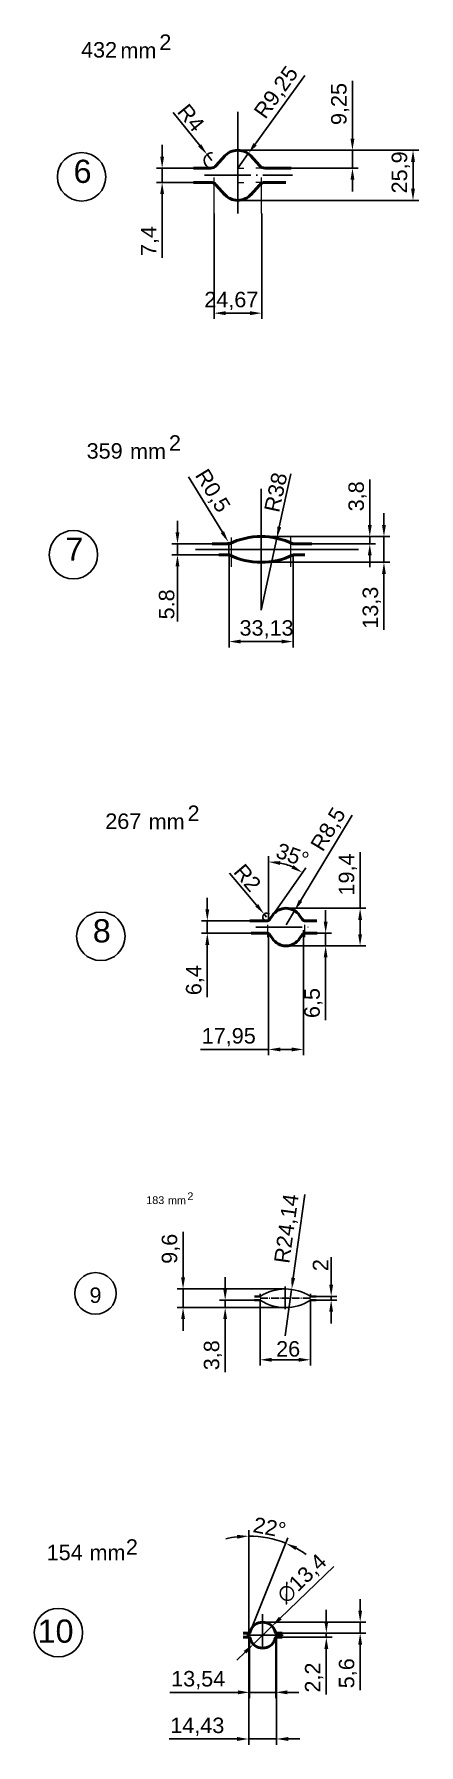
# Model space of a CAD drawing. Header units: millimetres. Extents: x 6647 to 33601, y -1887 to 8501.
# Drawn here: x 33308 to 33507, y 5499 to 6384 of the extents above; entities that cross this region are included whole.
import ezdxf

# ---------------------------------------------------------------- set-up
doc = ezdxf.new("R2010")
doc.units = ezdxf.units.MM
doc.linetypes.add('ACAD_ISO04W100', pattern=[30, 24, -3, 0, -3])
for name, color, linetype, lineweight in [('Main', 1, 'Continuous', 40), ('контурная', 7, 'Continuous', 50), ('осевые', 4, 'ACAD_ISO04W100', 25), ('размерные', 220, 'Continuous', 25), ('тонкая', 7, 'Continuous', 25), ('тонкий', 7, 'Continuous', 20)]:
    doc.layers.add(name, color=color, linetype=linetype, lineweight=lineweight)
doc.layers.add('осевая', color=4, linetype='Continuous')
doc.styles.add('s1v4', font='ARIAL.TTF', dxfattribs={"height": 4})
doc.styles.get("Standard").update_dxf_attribs({"font": 'ARIAL.TTF'})
doc.dimstyles.new('s2v4', dxfattribs={"dimtxt": 8, "dimasz": 6, "dimexe": 3, "dimexo": 0, "dimgap": 1.5, "dimtad": 1, "dimtxsty": 'Standard', "dimcen": 2.5, "dimadec": 0, "dimazin": 0, "dimtfac": 1, "dimtmove": 0, "dimatfit": 3, "dimfxl": 1, "dimarcsym": 0})
doc.dimstyles.new('s2v4$0', dxfattribs={"dimtxt": 8, "dimasz": 6, "dimexe": 3, "dimexo": 0, "dimgap": 1.5, "dimtad": 1, "dimtxsty": 'Standard', "dimcen": 2.5, "dimadec": 0, "dimazin": 0, "dimtfac": 1, "dimtmove": 0, "dimatfit": 3, "dimfxl": 1, "dimarcsym": 0})

msp = doc.modelspace()

# ---------------------------------------------------------------- texts
at = {"insert": (33339.5503, 5731.3033), "char_height": 8, "attachment_point": 5}
msp.add_mtext('9', dxfattribs=at)
at = {"layer": 'тонкая', "style": 's1v4'}
for s, height, p in [('432', 8, (33332.0906, 6371.4675)), ('2', 8, (33372.5992, 6375.4151)), ('mm', 8, (33352.4593, 6371.126)), ('2', 8, (33377.5715, 6168.1051)), ('359', 8, (33334.9768, 6164.0172)), ('mm', 8, (33357.4316, 6163.816)), ('267', 8, (33344.6193, 5972.5229)), ('2', 8, (33387.2141, 5976.6108)), ('mm', 8, (33367.0742, 5972.3217)), ('183', 4, (33365.8275, 5778.5062)), ('mm', 4, (33377.0549, 5778.4056)), ('2', 4, (33387.1249, 5780.5501)), ('154', 8, (33314.2924, 5594.3058)), ('mm', 8, (33336.4496, 5594.2052)), ('2', 8, (33355.2844, 5597.1165))]:
    msp.add_text(s, height=height, dxfattribs=at).set_placement(p)
at = {"layer": 'тонкий', "style": 's1v4'}
for s, p in [('6', (33328.2042, 6306.6247)), ('7', (33323.9809, 6111.1753)), ('8', (33338.1561, 5913.8149)), ('10', (33309.5599, 5551.6285))]:
    msp.add_text(s, height=12, dxfattribs=at).set_placement(p)

# ---------------------------------------------------------------- blocks, each defined once
blk = doc.blocks.new('*D237')
at = {"layer": 'Defpoints', "color": 0, "transparency": 16777216}
for p in [(33374.06, 6314.26), (33390.25, 6314.26), (33390.25, 6306.86)]:
    blk.add_point(p, dxfattribs=at)
at = {"layer": 'тонкий', "color": 0, "lineweight": -2, "transparency": 16777216}
for p, q in [((33374.06, 6320.26), (33374.06, 6326.26)), ((33390.25, 6314.26), (33371.06, 6314.26)), ((33374.06, 6314.26), (33374.06, 6306.86)), ((33390.25, 6306.86), (33371.06, 6306.86)), ((33374.06, 6300.86), (33374.06, 6267.85))]:
    blk.add_line(p, q, dxfattribs=at)
at = {"layer": 'тонкий', "color": 0, "transparency": 16777216}
for points in [[(33373.06, 6320.26), (33375.06, 6320.26), (33374.06, 6314.26)], [(33373.06, 6300.86), (33375.06, 6300.86), (33374.06, 6306.86)]]:
    blk.add_solid(points, dxfattribs=at)
at = {"layer": 'тонкий', "color": 0, "transparency": 16777216, "insert": (33367.77, 6276.58), "char_height": 8, "attachment_point": 5, "rotation": 90}
blk.add_mtext('7,4', dxfattribs=at)
blk = doc.blocks.new('*D129')
at = {"layer": 'Defpoints', "color": 0, "transparency": 16777216}
for p in [(33397.3, 6321.36), (33399.82, 6318.26)]:
    blk.add_point(p, dxfattribs=at)
at = {"layer": 'тонкий', "color": 0, "lineweight": -2, "transparency": 16777216}
for p, q in [((33379.73, 6343), (33393.51, 6326.02)), ((33399.82, 6318.26), (33397.3, 6321.36))]:
    blk.add_line(p, q, dxfattribs=at)
blk.add_arc((33399.82, 6318.26), 4, 86.10365, 270, dxfattribs=at)
at = {"layer": 'тонкий', "color": 0, "transparency": 16777216}
blk.add_solid([(33394.29, 6326.65), (33392.74, 6325.39), (33397.3, 6321.36)], dxfattribs=at)
at = {"layer": 'тонкий', "color": 0, "transparency": 16777216, "insert": (33389, 6340.3), "char_height": 8, "attachment_point": 5, "rotation": 309.07548}
blk.add_mtext('R4', dxfattribs=at)
blk = doc.blocks.new('*D130')
at = {"layer": 'Defpoints', "color": 0, "transparency": 16777216}
for p in [(33413.23, 6323.51), (33503.91, 6323.51), (33413.23, 6297.61)]:
    blk.add_point(p, dxfattribs=at)
at = {"layer": 'тонкий', "color": 0, "lineweight": -2, "transparency": 16777216}
for p, q in [((33413.23, 6323.51), (33506.91, 6323.51)), ((33503.91, 6303.61), (33503.91, 6317.51)), ((33413.23, 6297.61), (33506.91, 6297.61))]:
    blk.add_line(p, q, dxfattribs=at)
at = {"layer": 'тонкий', "color": 0, "transparency": 16777216}
for points in [[(33502.91, 6317.51), (33504.91, 6317.51), (33503.91, 6323.51)], [(33502.91, 6303.61), (33504.91, 6303.61), (33503.91, 6297.61)]]:
    blk.add_solid(points, dxfattribs=at)
at = {"layer": 'тонкий', "color": 0, "transparency": 16777216, "insert": (33497.6, 6312.06), "char_height": 8, "attachment_point": 5, "rotation": 90}
blk.add_mtext('25,9', dxfattribs=at)
blk = doc.blocks.new('*D238')
at = {"layer": 'Defpoints', "color": 0, "transparency": 16777216}
for p in [(33436.57, 6323.51), (33472.56, 6323.51), (33436.81, 6314.26)]:
    blk.add_point(p, dxfattribs=at)
at = {"layer": 'тонкий', "color": 0, "lineweight": -2, "transparency": 16777216}
for p, q in [((33472.56, 6329.51), (33472.56, 6359.35)), ((33436.57, 6323.51), (33475.56, 6323.51)), ((33472.56, 6314.26), (33472.56, 6323.51)), ((33436.81, 6314.26), (33475.56, 6314.26)), ((33472.56, 6308.26), (33472.56, 6302.26))]:
    blk.add_line(p, q, dxfattribs=at)
at = {"layer": 'тонкий', "color": 0, "transparency": 16777216}
for points in [[(33471.56, 6329.51), (33473.56, 6329.51), (33472.56, 6323.51)], [(33471.56, 6308.26), (33473.56, 6308.26), (33472.56, 6314.26)]]:
    blk.add_solid(points, dxfattribs=at)
at = {"layer": 'тонкий', "color": 0, "transparency": 16777216, "insert": (33466.25, 6347.43), "char_height": 8, "attachment_point": 5, "rotation": 90}
blk.add_mtext('9,25', dxfattribs=at)
blk = doc.blocks.new('*D131')
at = {"layer": 'Defpoints', "color": 0, "transparency": 16777216}
for p in [(33418.65, 6321.76), (33413.23, 6314.26)]:
    blk.add_point(p, dxfattribs=at)
at = {"layer": 'тонкий', "color": 0, "lineweight": -2, "transparency": 16777216}
for p, q in [((33447.85, 6362.24), (33422.16, 6326.62)), ((33413.23, 6314.26), (33418.65, 6321.76))]:
    blk.add_line(p, q, dxfattribs=at)
at = {"layer": 'тонкий', "color": 0, "transparency": 16777216}
blk.add_solid([(33421.34, 6327.21), (33422.97, 6326.04), (33418.65, 6321.76)], dxfattribs=at)
at = {"layer": 'тонкий', "color": 0, "transparency": 16777216, "insert": (33433.52, 6353.16), "char_height": 8, "attachment_point": 5, "rotation": 54.19102}
blk.add_mtext('R9,25', dxfattribs=at)
blk = doc.blocks.new('*D239')
at = {"layer": 'Defpoints', "color": 0, "transparency": 16777216}
for p in [(33400.9, 6290.79), (33425.57, 6290.79), (33400.9, 6239.25)]:
    blk.add_point(p, dxfattribs=at)
at = {"layer": 'тонкий', "color": 0, "lineweight": -2, "transparency": 16777216}
for p, q in [((33400.9, 6290.79), (33400.9, 6236.25)), ((33425.57, 6290.79), (33425.57, 6236.25)), ((33419.57, 6239.25), (33406.9, 6239.25))]:
    blk.add_line(p, q, dxfattribs=at)
at = {"layer": 'тонкий', "color": 0, "transparency": 16777216}
for points in [[(33406.9, 6240.25), (33406.9, 6238.25), (33400.9, 6239.25)], [(33419.57, 6240.25), (33419.57, 6238.25), (33425.57, 6239.25)]]:
    blk.add_solid(points, dxfattribs=at)
at = {"layer": 'тонкий', "color": 0, "transparency": 16777216, "insert": (33409.86, 6245.56), "char_height": 8, "attachment_point": 5}
blk.add_mtext('24,67', dxfattribs=at)
blk = doc.blocks.new('*D240')
at = {"layer": 'Defpoints', "color": 0, "transparency": 16777216}
for p in [(33408.72, 6114.24), (33441.85, 6114.24), (33408.72, 6069.42)]:
    blk.add_point(p, dxfattribs=at)
at = {"layer": 'тонкий', "color": 0, "lineweight": -2, "transparency": 16777216}
for p, q in [((33408.72, 6114.24), (33408.72, 6066.42)), ((33441.85, 6114.24), (33441.85, 6066.42)), ((33435.85, 6069.42), (33414.72, 6069.42))]:
    blk.add_line(p, q, dxfattribs=at)
at = {"layer": 'тонкий', "color": 0, "transparency": 16777216}
for points in [[(33414.72, 6070.42), (33414.72, 6068.42), (33408.72, 6069.42)], [(33435.85, 6070.42), (33435.85, 6068.42), (33441.85, 6069.42)]]:
    blk.add_solid(points, dxfattribs=at)
at = {"layer": 'тонкий', "color": 0, "transparency": 16777216, "insert": (33428.1, 6075.73), "char_height": 8, "attachment_point": 5}
blk.add_mtext('33,13', dxfattribs=at)
blk = doc.blocks.new('*D241')
at = {"layer": 'Defpoints', "color": 0, "transparency": 16777216}
for p in [(33381.99, 6119.94), (33399.93, 6119.94), (33403.38, 6114.24)]:
    blk.add_point(p, dxfattribs=at)
at = {"layer": 'тонкий', "color": 0, "lineweight": -2, "transparency": 16777216}
for p, q in [((33381.99, 6125.94), (33381.99, 6131.94)), ((33399.93, 6119.94), (33378.99, 6119.94)), ((33403.38, 6114.24), (33378.99, 6114.24)), ((33381.99, 6119.94), (33381.99, 6114.24)), ((33381.99, 6108.24), (33381.99, 6079.85))]:
    blk.add_line(p, q, dxfattribs=at)
at = {"layer": 'тонкий', "color": 0, "transparency": 16777216}
for points in [[(33380.99, 6125.94), (33382.99, 6125.94), (33381.99, 6119.94)], [(33380.99, 6108.24), (33382.99, 6108.24), (33381.99, 6114.24)]]:
    blk.add_solid(points, dxfattribs=at)
at = {"layer": 'тонкий', "color": 0, "transparency": 16777216, "insert": (33376.41, 6088.64), "char_height": 8, "attachment_point": 5, "rotation": 90}
blk.add_mtext('5.8', dxfattribs=at)
blk = doc.blocks.new('*D242')
at = {"layer": 'Defpoints', "color": 0, "transparency": 16777216}
for p in [(33408.35, 6120.87), (33408.61, 6120.44)]:
    blk.add_point(p, dxfattribs=at)
at = {"layer": 'тонкий', "color": 0, "lineweight": -2, "transparency": 16777216}
for p, q in [((33387.78, 6154.64), (33405.23, 6125.99)), ((33408.61, 6120.44), (33408.35, 6120.87))]:
    blk.add_line(p, q, dxfattribs=at)
blk.add_arc((33408.61, 6120.44), 0.5, 121.33768, 270, dxfattribs=at)
at = {"layer": 'тонкий', "color": 0, "transparency": 16777216}
blk.add_solid([(33406.08, 6126.51), (33404.37, 6125.47), (33408.35, 6120.87)], dxfattribs=at)
at = {"layer": 'тонкий', "color": 0, "transparency": 16777216, "insert": (33399.74, 6147.13), "char_height": 8, "attachment_point": 5, "rotation": 301.33768}
blk.add_mtext('R0,5', dxfattribs=at)
blk = doc.blocks.new('*D243')
at = {"layer": 'Defpoints', "color": 0, "transparency": 16777216}
for p in [(33425.29, 6123.74), (33481.53, 6123.74), (33451.52, 6119.94)]:
    blk.add_point(p, dxfattribs=at)
at = {"layer": 'тонкий', "color": 0, "lineweight": -2, "transparency": 16777216}
for p, q in [((33481.53, 6129.74), (33481.53, 6153.31)), ((33425.29, 6123.74), (33484.53, 6123.74)), ((33481.53, 6119.94), (33481.53, 6123.74)), ((33451.52, 6119.94), (33484.53, 6119.94)), ((33481.53, 6113.94), (33481.53, 6107.94))]:
    blk.add_line(p, q, dxfattribs=at)
at = {"layer": 'тонкий', "color": 0, "transparency": 16777216}
for points in [[(33480.53, 6129.74), (33482.53, 6129.74), (33481.53, 6123.74)], [(33480.53, 6113.94), (33482.53, 6113.94), (33481.53, 6119.94)]]:
    blk.add_solid(points, dxfattribs=at)
at = {"layer": 'тонкий', "color": 0, "transparency": 16777216, "insert": (33475.22, 6144.53), "char_height": 8, "attachment_point": 5, "rotation": 90}
blk.add_mtext('3,8', dxfattribs=at)
blk = doc.blocks.new('*D244')
at = {"layer": 'Defpoints', "color": 0, "transparency": 16777216}
for p in [(33460.67, 6123.74), (33425.29, 6110.44), (33488.86, 6110.44)]:
    blk.add_point(p, dxfattribs=at)
at = {"layer": 'тонкий', "color": 0, "lineweight": -2, "transparency": 16777216}
for p, q in [((33488.86, 6129.74), (33488.86, 6135.74)), ((33460.67, 6123.74), (33491.86, 6123.74)), ((33488.86, 6123.74), (33488.86, 6110.44)), ((33425.29, 6110.44), (33491.86, 6110.44)), ((33488.86, 6104.44), (33488.86, 6075.41))]:
    blk.add_line(p, q, dxfattribs=at)
at = {"layer": 'тонкий', "color": 0, "transparency": 16777216}
for points in [[(33487.86, 6129.74), (33489.86, 6129.74), (33488.86, 6123.74)], [(33487.86, 6104.44), (33489.86, 6104.44), (33488.86, 6110.44)]]:
    blk.add_solid(points, dxfattribs=at)
at = {"layer": 'тонкий', "color": 0, "transparency": 16777216, "insert": (33482.55, 6086.92), "char_height": 8, "attachment_point": 5, "rotation": 90}
blk.add_mtext('13,3', dxfattribs=at)
blk = doc.blocks.new('*D245')
at = {"layer": 'Defpoints', "color": 0, "transparency": 16777216}
for p in [(33433.41, 6122.86), (33425.29, 6085.74)]:
    blk.add_point(p, dxfattribs=at)
at = {"layer": 'тонкий', "color": 0, "lineweight": -2, "transparency": 16777216}
for p, q in [((33440.71, 6156.2), (33434.7, 6128.72)), ((33425.29, 6085.74), (33433.41, 6122.86))]:
    blk.add_line(p, q, dxfattribs=at)
at = {"layer": 'тонкий', "color": 0, "transparency": 16777216}
blk.add_solid([(33433.72, 6128.93), (33435.67, 6128.51), (33433.41, 6122.86)], dxfattribs=at)
at = {"layer": 'тонкий', "color": 0, "transparency": 16777216, "insert": (33432.89, 6146.59), "char_height": 8, "attachment_point": 5, "rotation": 77.6507}
blk.add_mtext('R38', dxfattribs=at)
blk = doc.blocks.new('*D246')
at = {"layer": 'Defpoints', "color": 0, "transparency": 16777216}
for p in [(33438.17, 5931.45), (33476.52, 5931.45), (33438.17, 5912.05)]:
    blk.add_point(p, dxfattribs=at)
at = {"layer": 'тонкий', "color": 0, "lineweight": -2, "transparency": 16777216}
for p, q in [((33476.52, 5931.45), (33476.52, 5960.44)), ((33438.17, 5931.45), (33479.52, 5931.45)), ((33476.52, 5918.05), (33476.52, 5925.45)), ((33438.17, 5912.05), (33479.52, 5912.05))]:
    blk.add_line(p, q, dxfattribs=at)
at = {"layer": 'тонкий', "color": 0, "transparency": 16777216}
for points in [[(33475.52, 5925.45), (33477.52, 5925.45), (33476.52, 5931.45)], [(33475.52, 5918.05), (33477.52, 5918.05), (33476.52, 5912.05)]]:
    blk.add_solid(points, dxfattribs=at)
at = {"layer": 'тонкий', "color": 0, "transparency": 16777216, "insert": (33470.21, 5948.94), "char_height": 8, "attachment_point": 5, "rotation": 90}
blk.add_mtext('19,4', dxfattribs=at)
blk = doc.blocks.new('*D132')
at = {"layer": 'Defpoints', "color": 0, "transparency": 16777216}
for p in [(33429.19, 5918.55), (33447.14, 5918.55), (33429.19, 5858.47)]:
    blk.add_point(p, dxfattribs=at)
at = {"layer": 'тонкий', "color": 0, "lineweight": -2, "transparency": 16777216}
for p, q in [((33429.19, 5918.55), (33429.19, 5855.47)), ((33447.14, 5918.55), (33447.14, 5855.47)), ((33429.19, 5858.47), (33393.89, 5858.47)), ((33441.14, 5858.47), (33435.19, 5858.47))]:
    blk.add_line(p, q, dxfattribs=at)
at = {"layer": 'тонкий', "color": 0, "transparency": 16777216}
for points in [[(33435.19, 5859.47), (33435.19, 5857.47), (33429.19, 5858.47)], [(33441.14, 5859.47), (33441.14, 5857.47), (33447.14, 5858.47)]]:
    blk.add_solid(points, dxfattribs=at)
at = {"layer": 'тонкий', "color": 0, "transparency": 16777216, "insert": (33408.54, 5864.78), "char_height": 8, "attachment_point": 5}
blk.add_mtext('17,95', dxfattribs=at)
blk = doc.blocks.new('*D247')
at = {"layer": 'Defpoints', "color": 0, "transparency": 16777216}
for p in [(33435.37, 5954.85), (33431.13, 5927.72), (33429.19, 5919.07), (33429.79, 5925.8), (33429.19, 5918.55)]:
    blk.add_point(p, dxfattribs=at)
at = {"layer": 'тонкий', "color": 0, "lineweight": -2, "transparency": 16777216}
for p, q in [((33429.19, 5924.95), (33429.19, 5958.48)), ((33431.13, 5927.72), (33448.43, 5952.41))]:
    blk.add_line(p, q, dxfattribs=at)
blk.add_arc((33429.19, 5924.95), 30.53, 66.27794, 78.72206, dxfattribs=at)
at = {"layer": 'тонкий', "color": 0, "transparency": 16777216}
for points in [[(33435.07, 5953.89), (33435.26, 5955.88), (33429.19, 5955.48)], [(33441.97, 5953.77), (33440.99, 5952.03), (33446.7, 5949.96)]]:
    blk.add_solid(points, dxfattribs=at)
at = {"layer": 'тонкий', "color": 0, "transparency": 16777216, "insert": (33441.53, 5958.89), "char_height": 8, "attachment_point": 5, "rotation": 340.03372}
blk.add_mtext('35°', dxfattribs=at)
blk = doc.blocks.new('*D248')
at = {"layer": 'Defpoints', "color": 0, "transparency": 16777216}
for p in [(33426.86, 5928.47), (33428.15, 5926.95)]:
    blk.add_point(p, dxfattribs=at)
at = {"layer": 'тонкий', "color": 0, "lineweight": -2, "transparency": 16777216}
for p, q in [((33408.88, 5949.7), (33422.98, 5933.05)), ((33428.15, 5926.95), (33426.86, 5928.47))]:
    blk.add_line(p, q, dxfattribs=at)
blk.add_arc((33428.15, 5926.95), 2, 44.31699, 270, dxfattribs=at)
at = {"layer": 'тонкий', "color": 0, "transparency": 16777216}
blk.add_solid([(33423.74, 5933.7), (33422.22, 5932.41), (33426.86, 5928.47)], dxfattribs=at)
at = {"layer": 'тонкий', "color": 0, "transparency": 16777216, "insert": (33418.2, 5947.23), "char_height": 8, "attachment_point": 5, "rotation": 310.26066}
blk.add_mtext('R2', dxfattribs=at)
blk = doc.blocks.new('*D249')
at = {"layer": 'Defpoints', "color": 0, "transparency": 16777216}
for p in [(33442.57, 5930.22), (33438.17, 5922.95)]:
    blk.add_point(p, dxfattribs=at)
at = {"layer": 'тонкий', "color": 0, "lineweight": -2, "transparency": 16777216}
for p, q in [((33472.45, 5979.6), (33445.67, 5935.35)), ((33438.17, 5922.95), (33442.57, 5930.22))]:
    blk.add_line(p, q, dxfattribs=at)
at = {"layer": 'тонкий', "color": 0, "transparency": 16777216}
blk.add_solid([(33444.82, 5935.87), (33446.53, 5934.83), (33442.57, 5930.22)], dxfattribs=at)
at = {"layer": 'тонкий', "color": 0, "transparency": 16777216, "insert": (33460.51, 5972.05), "char_height": 8, "attachment_point": 5, "rotation": 58.82083}
blk.add_mtext('R8,5', dxfattribs=at)
blk = doc.blocks.new('*D250')
at = {"layer": 'Defpoints', "color": 0, "transparency": 16777216}
for p in [(33449.03, 5918.55), (33458.69, 5912.05), (33458.99, 5912.05)]:
    blk.add_point(p, dxfattribs=at)
at = {"layer": 'тонкий', "color": 0, "lineweight": -2, "transparency": 16777216}
for p, q in [((33458.69, 5924.55), (33458.69, 5930.55)), ((33449.03, 5918.55), (33461.69, 5918.55)), ((33458.99, 5912.05), (33455.69, 5912.05)), ((33458.69, 5918.55), (33458.69, 5912.05)), ((33458.69, 5906.05), (33458.69, 5873.63))]:
    blk.add_line(p, q, dxfattribs=at)
at = {"layer": 'тонкий', "color": 0, "transparency": 16777216}
for points in [[(33457.69, 5924.55), (33459.69, 5924.55), (33458.69, 5918.55)], [(33457.69, 5906.05), (33459.69, 5906.05), (33458.69, 5912.05)]]:
    blk.add_solid(points, dxfattribs=at)
at = {"layer": 'тонкий', "color": 0, "transparency": 16777216, "insert": (33452.38, 5882.47), "char_height": 8, "attachment_point": 5, "rotation": 90}
blk.add_mtext('6,5', dxfattribs=at)
blk = doc.blocks.new('*D251')
at = {"layer": 'Defpoints', "color": 0, "transparency": 16777216}
for p in [(33425.88, 5924.95), (33397.43, 5918.55), (33425.88, 5918.55)]:
    blk.add_point(p, dxfattribs=at)
at = {"layer": 'тонкий', "color": 0, "lineweight": -2, "transparency": 16777216}
for p, q in [((33397.43, 5930.95), (33397.43, 5936.95)), ((33425.88, 5924.95), (33394.43, 5924.95)), ((33397.43, 5924.95), (33397.43, 5918.55)), ((33425.88, 5918.55), (33394.43, 5918.55)), ((33397.43, 5912.55), (33397.43, 5885.5))]:
    blk.add_line(p, q, dxfattribs=at)
at = {"layer": 'тонкий', "color": 0, "transparency": 16777216}
for points in [[(33396.43, 5930.95), (33398.43, 5930.95), (33397.43, 5924.95)], [(33396.43, 5912.55), (33398.43, 5912.55), (33397.43, 5918.55)]]:
    blk.add_solid(points, dxfattribs=at)
at = {"layer": 'тонкий', "color": 0, "transparency": 16777216, "insert": (33391.12, 5894.29), "char_height": 8, "attachment_point": 5, "rotation": 90}
blk.add_mtext('6,4', dxfattribs=at)
blk = doc.blocks.new('*D133')
at = {"layer": 'Defpoints', "color": 0, "transparency": 16777216}
for p in [(33424.78, 5727.17), (33450.78, 5727.17), (33450.78, 5697.96)]:
    blk.add_point(p, dxfattribs=at)
at = {"layer": 'тонкий', "color": 0, "lineweight": -2, "transparency": 16777216}
for p, q in [((33424.78, 5727.17), (33424.78, 5694.96)), ((33450.78, 5727.17), (33450.78, 5694.96)), ((33430.78, 5697.96), (33444.78, 5697.96))]:
    blk.add_line(p, q, dxfattribs=at)
at = {"layer": 'тонкий', "color": 0, "transparency": 16777216}
for points in [[(33430.78, 5698.96), (33430.78, 5696.96), (33424.78, 5697.96)], [(33444.78, 5698.96), (33444.78, 5696.96), (33450.78, 5697.96)]]:
    blk.add_solid(points, dxfattribs=at)
at = {"layer": 'тонкий', "color": 0, "transparency": 16777216, "insert": (33439.28, 5703.55), "char_height": 8, "attachment_point": 5}
blk.add_mtext('26', dxfattribs=at)
blk = doc.blocks.new('*D252')
at = {"layer": 'Defpoints', "color": 0, "transparency": 16777216}
for p in [(33406.68, 5724.97), (33421.79, 5728.77), (33437.78, 5724.97)]:
    blk.add_point(p, dxfattribs=at)
at = {"layer": 'тонкий', "color": 0, "lineweight": -2, "transparency": 16777216}
for p, q in [((33406.68, 5734.77), (33406.68, 5740.77)), ((33421.79, 5728.77), (33403.68, 5728.77)), ((33437.78, 5724.97), (33403.68, 5724.97)), ((33406.68, 5728.77), (33406.68, 5724.97)), ((33406.68, 5718.97), (33406.68, 5691.53))]:
    blk.add_line(p, q, dxfattribs=at)
at = {"layer": 'тонкий', "color": 0, "transparency": 16777216}
for points in [[(33405.68, 5734.77), (33407.68, 5734.77), (33406.68, 5728.77)], [(33405.68, 5718.97), (33407.68, 5718.97), (33406.68, 5724.97)]]:
    blk.add_solid(points, dxfattribs=at)
at = {"layer": 'тонкий', "color": 0, "transparency": 16777216, "insert": (33400.37, 5700.31), "char_height": 8, "attachment_point": 5, "rotation": 90}
blk.add_mtext('3,8', dxfattribs=at)
blk = doc.blocks.new('*D253')
at = {"layer": 'Defpoints', "color": 0, "transparency": 16777216}
for p in [(33441.09, 5734.34), (33437.78, 5710.43)]:
    blk.add_point(p, dxfattribs=at)
at = {"layer": 'размерные', "color": 0, "lineweight": -2, "transparency": 16777216}
for p, q in [((33447.89, 5783.49), (33441.91, 5740.28)), ((33437.78, 5710.43), (33441.09, 5734.34))]:
    blk.add_line(p, q, dxfattribs=at)
at = {"layer": 'размерные', "color": 0, "transparency": 16777216}
blk.add_solid([(33440.92, 5740.42), (33442.9, 5740.15), (33441.09, 5734.34)], dxfattribs=at)
at = {"layer": 'размерные', "color": 0, "transparency": 16777216, "insert": (33439.07, 5765.72), "char_height": 8, "attachment_point": 5, "rotation": 82.119}
blk.add_mtext('R24,14', dxfattribs=at)
blk = doc.blocks.new('*D254')
at = {"layer": 'Defpoints', "color": 0, "transparency": 16777216}
for p in [(33453.77, 5730.77), (33453.77, 5728.77), (33461.53, 5730.77)]:
    blk.add_point(p, dxfattribs=at)
at = {"layer": 'размерные', "color": 0, "lineweight": -2, "transparency": 16777216}
for p, q in [((33461.53, 5736.77), (33461.53, 5751.07)), ((33453.77, 5730.77), (33464.53, 5730.77)), ((33453.77, 5728.77), (33464.53, 5728.77)), ((33461.53, 5728.77), (33461.53, 5730.77)), ((33461.53, 5722.77), (33461.53, 5716.77))]:
    blk.add_line(p, q, dxfattribs=at)
at = {"layer": 'размерные', "color": 0, "transparency": 16777216}
for points in [[(33460.53, 5736.77), (33462.53, 5736.77), (33461.53, 5730.77)], [(33460.53, 5722.77), (33462.53, 5722.77), (33461.53, 5728.77)]]:
    blk.add_solid(points, dxfattribs=at)
at = {"layer": 'размерные', "color": 0, "transparency": 16777216, "insert": (33456.01, 5746.92), "char_height": 8, "attachment_point": 5, "rotation": 90}
blk.add_mtext('2', dxfattribs=at)
blk = doc.blocks.new('*D255')
at = {"layer": 'Defpoints', "color": 0, "transparency": 16777216}
for p in [(33384.89, 5734.57), (33437.78, 5734.57), (33437.78, 5724.97)]:
    blk.add_point(p, dxfattribs=at)
at = {"layer": 'размерные', "color": 0, "lineweight": -2, "transparency": 16777216}
for p, q in [((33384.89, 5740.57), (33384.89, 5764.13)), ((33437.78, 5734.57), (33381.89, 5734.57)), ((33384.89, 5724.97), (33384.89, 5734.57)), ((33437.78, 5724.97), (33381.89, 5724.97)), ((33384.89, 5718.97), (33384.89, 5712.97))]:
    blk.add_line(p, q, dxfattribs=at)
at = {"layer": 'размерные', "color": 0, "transparency": 16777216}
for points in [[(33383.89, 5740.57), (33385.89, 5740.57), (33384.89, 5734.57)], [(33383.89, 5718.97), (33385.89, 5718.97), (33384.89, 5724.97)]]:
    blk.add_solid(points, dxfattribs=at)
at = {"layer": 'размерные', "color": 0, "transparency": 16777216, "insert": (33378.58, 5755.35), "char_height": 8, "attachment_point": 5, "rotation": 90}
blk.add_mtext('9,6', dxfattribs=at)
blk = doc.blocks.new('*D134')
at = {"layer": 'Defpoints', "color": 0, "transparency": 16777216}
for p in [(33426.08, 5562.22), (33436.22, 5556.62), (33476.56, 5556.62)]:
    blk.add_point(p, dxfattribs=at)
at = {"layer": 'тонкий', "color": 0, "lineweight": -2, "transparency": 16777216}
for p, q in [((33476.56, 5568.22), (33476.56, 5574.22)), ((33426.08, 5562.22), (33479.56, 5562.22)), ((33436.22, 5556.62), (33479.56, 5556.62)), ((33476.56, 5562.22), (33476.56, 5556.62)), ((33476.56, 5550.62), (33476.56, 5527.06))]:
    blk.add_line(p, q, dxfattribs=at)
at = {"layer": 'тонкий', "color": 0, "transparency": 16777216}
for points in [[(33475.56, 5568.22), (33477.56, 5568.22), (33476.56, 5562.22)], [(33475.56, 5550.62), (33477.56, 5550.62), (33476.56, 5556.62)]]:
    blk.add_solid(points, dxfattribs=at)
at = {"layer": 'тонкий', "color": 0, "transparency": 16777216, "insert": (33470.25, 5535.84), "char_height": 8, "attachment_point": 5, "rotation": 90}
blk.add_mtext('5,6', dxfattribs=at)
blk = doc.blocks.new('*D256')
at = {"layer": 'Defpoints', "color": 0, "transparency": 16777216}
for p in [(33436.22, 5556.62), (33436.22, 5554.42), (33459.04, 5554.42)]:
    blk.add_point(p, dxfattribs=at)
at = {"layer": 'тонкий', "color": 0, "lineweight": -2, "transparency": 16777216}
for p, q in [((33459.04, 5562.62), (33459.04, 5568.62)), ((33436.22, 5556.62), (33462.04, 5556.62)), ((33459.04, 5556.62), (33459.04, 5554.42)), ((33436.22, 5554.42), (33462.04, 5554.42)), ((33459.04, 5548.42), (33459.04, 5524.8))]:
    blk.add_line(p, q, dxfattribs=at)
at = {"layer": 'тонкий', "color": 0, "transparency": 16777216}
for points in [[(33458.04, 5562.62), (33460.04, 5562.62), (33459.04, 5556.62)], [(33458.04, 5548.42), (33460.04, 5548.42), (33459.04, 5554.42)]]:
    blk.add_solid(points, dxfattribs=at)
at = {"layer": 'тонкий', "color": 0, "transparency": 16777216, "insert": (33452.73, 5533.61), "char_height": 8, "attachment_point": 5, "rotation": 90}
blk.add_mtext('2,2', dxfattribs=at)
blk = doc.blocks.new('*D193')
at = {"layer": 'Defpoints', "color": 0, "transparency": 16777216}
for p in [(33419.31, 5554.42), (33432.85, 5554.42), (33419.31, 5525.96)]:
    blk.add_point(p, dxfattribs=at)
at = {"layer": 'тонкий', "color": 0, "lineweight": -2, "transparency": 16777216}
for p, q in [((33419.31, 5554.42), (33419.31, 5522.96)), ((33432.85, 5554.42), (33432.85, 5522.96)), ((33413.31, 5525.96), (33378.1, 5525.96)), ((33432.85, 5525.96), (33419.31, 5525.96)), ((33438.85, 5525.96), (33444.85, 5525.96))]:
    blk.add_line(p, q, dxfattribs=at)
at = {"layer": 'тонкий', "color": 0, "transparency": 16777216}
for points in [[(33413.31, 5526.96), (33413.31, 5524.96), (33419.31, 5525.96)], [(33438.85, 5526.96), (33438.85, 5524.96), (33432.85, 5525.96)]]:
    blk.add_solid(points, dxfattribs=at)
at = {"layer": 'тонкий', "color": 0, "transparency": 16777216, "insert": (33392.71, 5532.26), "char_height": 8, "attachment_point": 5}
blk.add_mtext('13,54', dxfattribs=at)
blk = doc.blocks.new('*D194')
at = {"layer": 'Defpoints', "color": 0, "transparency": 16777216}
for p in [(33418.87, 5555.52), (33433.3, 5555.52), (33418.87, 5501.84)]:
    blk.add_point(p, dxfattribs=at)
at = {"layer": 'тонкий', "color": 0, "lineweight": -2, "transparency": 16777216}
for p, q in [((33418.87, 5555.52), (33418.87, 5498.84)), ((33433.3, 5555.52), (33433.3, 5498.84)), ((33412.87, 5501.84), (33377.62, 5501.84)), ((33433.3, 5501.84), (33418.87, 5501.84)), ((33439.3, 5501.84), (33445.3, 5501.84))]:
    blk.add_line(p, q, dxfattribs=at)
at = {"layer": 'тонкий', "color": 0, "transparency": 16777216}
for points in [[(33412.87, 5502.84), (33412.87, 5500.84), (33418.87, 5501.84)], [(33439.3, 5502.84), (33439.3, 5500.84), (33433.3, 5501.84)]]:
    blk.add_solid(points, dxfattribs=at)
at = {"layer": 'тонкий', "color": 0, "transparency": 16777216, "insert": (33392.25, 5508.14), "char_height": 8, "attachment_point": 5}
blk.add_mtext('14,43', dxfattribs=at)
blk = doc.blocks.new('*D195')
at = {"layer": 'Defpoints', "color": 0, "transparency": 16777216}
for p in [(33430.9, 5560.18), (33421.27, 5550.86)]:
    blk.add_point(p, dxfattribs=at)
at = {"layer": 'тонкий', "color": 0, "lineweight": -2, "transparency": 16777216}
for p, q in [((33462.85, 5591.08), (33435.21, 5564.35)), ((33421.27, 5550.86), (33430.9, 5560.18)), ((33416.95, 5546.69), (33412.64, 5542.52))]:
    blk.add_line(p, q, dxfattribs=at)
at = {"layer": 'тонкий', "color": 0, "transparency": 16777216}
for points in [[(33434.52, 5565.07), (33435.91, 5563.63), (33430.9, 5560.18)], [(33416.26, 5547.41), (33417.65, 5545.97), (33421.27, 5550.86)]]:
    blk.add_solid(points, dxfattribs=at)
at = {"layer": 'тонкий', "color": 0, "transparency": 16777216, "insert": (33446.71, 5584.43), "char_height": 8, "attachment_point": 5, "rotation": 44.04564}
blk.add_mtext('∅13,4', dxfattribs=at)
blk = doc.blocks.new('*D196')
at = {"layer": 'Defpoints', "color": 0, "transparency": 16777216}
for p in [(33431.84, 5605.1), (33418.87, 5559.3), (33419.24, 5556.45), (33418.87, 5555.52), (33418.87, 5555.52)]:
    blk.add_point(p, dxfattribs=at)
at = {"layer": 'тонкий', "color": 0, "lineweight": -2, "transparency": 16777216}
for p, q in [((33418.87, 5559.3), (33418.87, 5609.77)), ((33419.24, 5556.45), (33439.19, 5605.82))]:
    blk.add_line(p, q, dxfattribs=at)
for start, end in [(96.71096, 103.42193), (68, 90), (54.57807, 61.28904)]:
    blk.add_arc((33418.87, 5555.52), 51.26, start, end, dxfattribs=at)
at = {"layer": 'тонкий', "color": 0, "transparency": 16777216}
for points in [[(33412.82, 5607.42), (33412.94, 5605.42), (33418.87, 5606.77)], [(33443.06, 5599.57), (33443.92, 5601.37), (33438.07, 5603.04)]]:
    blk.add_solid(points, dxfattribs=at)
at = {"layer": 'тонкий', "color": 0, "transparency": 16777216, "insert": (33429.7, 5611.25), "char_height": 8, "attachment_point": 5, "rotation": 349}
blk.add_mtext('22°', dxfattribs=at)

# ---------------------------------------------------------------- dimensions: what is measured, and where the dimension line sits
at = {"layer": 'размерные'}
dim = msp.add_radius_dim(center=(33437.779, 5710.4289), mpoint=(33441.0889, 5734.3403), dimstyle='s2v4', dxfattribs=at)
dim.commit()
dim.dimension.update_dxf_attribs({"geometry": '*D253', "text_midpoint": (33439.0654, 5765.7239)})
for base, p1, p2, picture, middle in [((33384.8878, 5734.5683), (33437.779, 5724.9673), (33437.7815, 5734.5683), '*D255', (33378.5802, 5755.348)), ((33461.5265, 5730.7673), (33453.7738, 5728.7683), (33453.7738, 5730.7673), '*D254', (33456.0102, 5746.9167))]:
    dim = msp.add_linear_dim(base=base, p1=p1, p2=p2, angle=90, dimstyle='s2v4$0', dxfattribs=at)
    dim.commit()
    dim.dimension.update_dxf_attribs({"geometry": picture, "text_midpoint": middle})
at = {"layer": 'тонкий'}
for center, mpoint, picture, middle in [((33413.2332, 6314.2568), (33418.6452, 6321.7582), '*D131', (33438.64, 6349.4725)), ((33408.6069, 6120.4386), (33408.3468, 6120.8656), '*D242', (33394.3545, 6143.8449)), ((33438.168, 5922.9471), (33442.5685, 5930.2193), '*D249', (33465.9057, 5968.7852))]:
    dim = msp.add_radius_dim(center=center, mpoint=mpoint, dimstyle='s2v4', dxfattribs=at)
    dim.commit()
    dim.dimension.update_dxf_attribs({"geometry": picture, "text_midpoint": middle, "dimtype": 164})
for base, p1, p2, picture, middle in [((33472.5564, 6323.5068), (33436.8075, 6314.2568), (33436.5739, 6323.5068), '*D238', (33472.5564, 6347.4269)), ((33374.0604, 6314.2568), (33390.2544, 6306.8568), (33390.2544, 6314.2568), '*D237', (33374.0604, 6276.5787)), ((33503.9106, 6323.5068), (33413.2332, 6297.6068), (33413.2332, 6323.5068), '*D130', (33503.9106, 6312.0576)), ((33481.5282, 6123.7386), (33451.5194, 6119.9386), (33425.285, 6123.7386), '*D243', (33481.5282, 6144.5264)), ((33488.8562, 6110.4386), (33460.6679, 6123.7386), (33425.285, 6110.4386), '*D244', (33488.8562, 6086.9249)), ((33476.5197, 5931.4471), (33438.168, 5912.0471), (33438.168, 5931.4471), '*D246', (33476.5197, 5948.9443)), ((33397.4277, 5918.5471), (33425.8802, 5924.9471), (33425.8802, 5918.5471), '*D251', (33397.4277, 5894.2896)), ((33458.6868, 5912.0471), (33449.0336, 5918.5471), (33458.9928, 5912.0471), '*D250', (33458.6868, 5882.4674)), ((33406.6759, 5724.9673), (33421.7892, 5728.7683), (33437.779, 5724.9673), '*D252', (33406.6759, 5700.3149)), ((33476.5559, 5556.6174), (33426.083, 5562.2174), (33436.2243, 5556.6174), '*D134', (33476.5559, 5535.8377))]:
    dim = msp.add_linear_dim(base=base, p1=p1, p2=p2, angle=90, dimstyle='s2v4', dxfattribs=at)
    dim.commit()
    dim.dimension.update_dxf_attribs({"geometry": picture, "text_midpoint": middle, "dimtype": 160})
for center, mpoint, picture, middle in [((33399.8168, 6318.2568), (33397.2954, 6321.362), '*D129', (33389, 6340.3039)), ((33425.285, 6085.7386), (33433.4121, 6122.8593), '*D245', (33432.8873, 6146.5867)), ((33428.1518, 5926.9471), (33426.8593, 5928.4733), '*D248', (33418.2022, 5947.2314))]:
    dim = msp.add_radius_dim(center=center, mpoint=mpoint, dimstyle='s2v4', dxfattribs=at)
    dim.commit()
    dim.dimension.update_dxf_attribs({"geometry": picture, "text_midpoint": middle})
for base, p1, p2, picture, middle in [((33400.8982, 6239.2507), (33425.5682, 6290.7862), (33400.8982, 6290.7862), '*D239', (33409.8565, 6239.2507)), ((33408.7212, 6069.4235), (33441.8488, 6114.2386), (33408.7212, 6114.2386), '*D240', (33428.0957, 6069.4235)), ((33429.193, 5858.4694), (33447.143, 5918.5471), (33429.193, 5918.5471), '*D132', (33408.5415, 5858.4694)), ((33450.7813, 5697.9623), (33424.7767, 5727.1678), (33450.7813, 5727.1678), '*D133', (33439.2779, 5697.9623))]:
    dim = msp.add_linear_dim(base=base, p1=p1, p2=p2, dimstyle='s2v4', dxfattribs=at)
    dim.commit()
    dim.dimension.update_dxf_attribs({"geometry": picture, "text_midpoint": middle, "dimtype": 160})
dim = msp.add_linear_dim(base=(33381.991, 6119.9386), p1=(33403.3797, 6114.2386), p2=(33399.9278, 6119.9386), angle=90, text='5.8', dimstyle='s2v4', dxfattribs=at)
dim.commit()
dim.dimension.update_dxf_attribs({"geometry": '*D241', "text_midpoint": (33381.991, 6088.6435), "dimtype": 160})
dim = msp.add_angular_dim_2l(base=(33435.3669, 5954.8476), line1=((33429.7901, 5925.7999), (33431.1328, 5927.7174)), line2=((33429.193, 5918.5471), (33429.193, 5919.0733)), dimstyle='s2v4', dxfattribs=at)
dim.commit()
dim.dimension.update_dxf_attribs({"geometry": '*D247', "text_midpoint": (33439.6184, 5953.6433), "dimtype": 162})
dim = msp.add_angular_dim_2l(base=(33431.8448, 5605.1024), line1=((33418.8672, 5555.5174), (33418.8672, 5559.2989)), line2=((33418.8672, 5555.5174), (33419.2434, 5556.4484)), dimstyle='s2v4', dxfattribs=at)
dim.commit()
dim.dimension.update_dxf_attribs({"geometry": '*D196', "text_midpoint": (33429.6998, 5611.2458)})
dim = msp.add_diameter_dim_2p(p1=(33421.2671, 5550.8594), p2=(33430.8989, 5560.1755), dimstyle='s2v4', dxfattribs=at)
dim.commit()
dim.dimension.update_dxf_attribs({"geometry": '*D195', "text_midpoint": (33446.7108, 5584.4269)})
dim = msp.add_linear_dim(base=(33459.0364, 5554.4174), p1=(33436.2243, 5556.6174), p2=(33436.2243, 5554.4174), angle=90, dimstyle='s2v4', dxfattribs=at)
dim.commit()
dim.dimension.update_dxf_attribs({"geometry": '*D256', "text_midpoint": (33452.7287, 5533.6077)})
for base, p1, p2, picture, middle in [((33418.8672, 5501.8373), (33433.2987, 5555.5174), (33418.8672, 5555.5174), '*D194', (33392.2458, 5508.145)), ((33419.3117, 5525.957), (33432.8543, 5554.4174), (33419.3117, 5554.4174), '*D193', (33392.7066, 5532.2647))]:
    dim = msp.add_linear_dim(base=base, p1=p1, p2=p2, dimstyle='s2v4', dxfattribs=at)
    dim.commit()
    dim.dimension.update_dxf_attribs({"geometry": picture, "text_midpoint": middle})

# ---------------------------------------------------------------- linework, layer by layer
at = {"color": 3, "linetype": 'ByBlock'}
for p, q in [((33437.769, 5735.8062), (33437.769, 5731.8531)), ((33437.769, 5735.6062), (33437.769, 5731.6531)), ((33437.7815, 5735.3557), (33437.7815, 5731.4026)), ((33428.6983, 5729.7678), (33424.7452, 5729.7678)), ((33429.3825, 5729.7678), (33429.7552, 5729.7678)), ((33434.4083, 5729.7678), (33430.4552, 5729.7678)), ((33435.2868, 5729.7678), (33434.914, 5729.7678)), ((33435.7925, 5729.7678), (33439.7456, 5729.7678)), ((33437.769, 5727.7912), (33437.769, 5731.7444)), ((33437.769, 5731.5101), (33437.769, 5731.1374)), ((33437.769, 5731.3101), (33437.769, 5730.9374)), ((33437.7815, 5724.1799), (33437.7815, 5728.1331)), ((33440.2513, 5729.7678), (33440.624, 5729.7678)), ((33445.0829, 5729.7678), (33441.1297, 5729.7678)), ((33446.1556, 5729.7678), (33445.7828, 5729.7678)), ((33446.8398, 5729.7678), (33450.7929, 5729.7678))]:
    msp.add_line(p, q, dxfattribs=at)
msp.add_circle((33339.5523, 5732.2802), 10.7536)
at = {"layer": 'Main'}
for p, q in [((33425.0882, 5730.7673), (33421.7892, 5730.7673)), ((33425.0882, 5728.7683), (33421.7892, 5728.7683)), ((33450.4748, 5730.7673), (33453.7738, 5730.7673)), ((33450.4748, 5728.7683), (33453.7738, 5728.7683))]:
    msp.add_line(p, q, dxfattribs=at)
at = {"layer": 'контурная'}
for p, q in [((33406.5204, 6320.6208), (33402.0908, 6315.6081)), ((33419.9459, 6320.6208), (33424.3755, 6315.6081)), ((33390.2544, 6314.2568), (33399.0934, 6314.2568)), ((33427.3729, 6314.2568), (33440.9064, 6314.2568)), ((33390.2544, 6306.8568), (33399.1268, 6306.8568)), ((33406.5204, 6300.4927), (33402.0908, 6305.5055)), ((33419.9459, 6300.4927), (33424.3755, 6305.5055)), ((33427.3395, 6306.8568), (33438.1182, 6306.8568)), ((33399.9278, 6119.9386), (33408.6069, 6119.9386)), ((33403.3797, 6114.2386), (33408.7212, 6114.2386)), ((33441.8488, 6114.2386), (33447.9862, 6114.2386)), ((33441.9631, 6119.9386), (33451.5194, 6119.9386)), ((33429.7901, 5925.7999), (33431.1328, 5927.7174)), ((33446.5458, 5925.7999), (33445.2031, 5927.7174)), ((33419.4774, 5924.9471), (33428.1518, 5924.9471)), ((33448.1841, 5924.9471), (33454.0464, 5924.9471)), ((33420.1212, 5918.5471), (33428.1518, 5918.5471)), ((33431.1328, 5915.7767), (33429.7901, 5917.6942)), ((33445.2031, 5915.7767), (33446.5458, 5917.6942)), ((33448.1841, 5918.5471), (33454.2703, 5918.5471)), ((33419.2048, 5556.6174), (33415.9417, 5556.6174)), ((33419.3117, 5556.6174), (33415.9417, 5556.6174)), ((33419.3117, 5556.6174), (33419.7449, 5557.6898)), ((33432.8543, 5556.6174), (33432.421, 5557.6898)), ((33432.8543, 5556.6174), (33436.2243, 5556.6174)), ((33432.9611, 5556.6174), (33436.2243, 5556.6174)), ((33432.9611, 5556.6174), (33436.2243, 5556.6174)), ((33419.2048, 5554.4174), (33415.9417, 5554.4174)), ((33419.3117, 5554.4174), (33415.9417, 5554.4174)), ((33419.3117, 5554.4174), (33419.7449, 5553.345)), ((33432.8543, 5554.4174), (33432.421, 5553.345)), ((33432.8543, 5554.4174), (33436.2243, 5554.4174)), ((33432.9611, 5554.4174), (33436.2243, 5554.4174)), ((33432.9611, 5554.4174), (33436.2243, 5554.4174))]:
    msp.add_line(p, q, dxfattribs=at)
for centre, radius, start, end in [((33413.2332, 6314.2568), 9.25, 39.4590775, 140.5409225), ((33399.0934, 6318.2568), 4, 270, 318.5340367), ((33427.3729, 6318.2568), 4, 221.4659633, 270), ((33399.0934, 6302.8568), 4, 41.4659633, 90), ((33413.2332, 6306.8568), 9.25, 219.4590775, 320.5409225), ((33427.3729, 6302.8568), 4, 90, 138.5340367), ((33425.285, 6085.7386), 38, 64.3293043, 115.6706957), ((33408.6069, 6120.4386), 0.5, 270, 295.6706957), ((33425.285, 6148.4386), 38, 244.1580672, 295.8419328), ((33441.9631, 6120.4386), 0.5, 244.3293043, 270), ((33441.9631, 6120.4386), 0.5, 244.3293043, 270), ((33438.168, 5922.9471), 8.5, 34.1399803, 145.8600197), ((33428.1518, 5926.9471), 2, 270, 325), ((33448.1841, 5926.9471), 2, 215, 270), ((33428.1518, 5916.5471), 2, 35, 90), ((33438.168, 5920.5471), 8.5, 214.1399803, 325.8600197), ((33448.1841, 5916.5471), 2, 90, 145), ((33426.083, 5555.5174), 6.7, 90, 161.0805636), ((33426.083, 5555.5174), 6.7, 18.9194364, 90), ((33426.083, 5555.5174), 6.7, 198.9194364, 270), ((33426.083, 5555.5174), 6.7, 270, 341.0805636)]:
    msp.add_arc(centre, radius, start, end, dxfattribs=at)
at = {"layer": 'осевая'}
for p, q in [((33413.2332, 6343.3582), (33413.2332, 6290.7862)), ((33425.285, 6148.4386), (33425.285, 6085.7386)), ((33391.2487, 6117.0886), (33475.7629, 6117.0886)), ((33426.083, 5548.8174), (33426.083, 5566.4634)), ((33417.9594, 5555.5174), (33436.7036, 5555.5174))]:
    msp.add_line(p, q, dxfattribs=at)
at = {"layer": 'осевые'}
for p, q in [((33396.0285, 6310.5568), (33441.5776, 6310.5568)), ((33422.5095, 5921.7471), (33451.5769, 5921.7471))]:
    msp.add_line(p, q, dxfattribs=at)
at = {"layer": 'размерные'}
for p, q in [((33408.6069, 6119.9386), (33408.6069, 6114.2386)), ((33424.7767, 5732.1178), (33424.7767, 5730.7673)), ((33424.7767, 5727.4178), (33424.7767, 5728.7683)), ((33450.7813, 5732.1178), (33450.7813, 5730.7673)), ((33450.7813, 5727.4178), (33450.7813, 5728.7683))]:
    msp.add_line(p, q, dxfattribs=at)
at = {"layer": 'тонкая'}
for p, q in [((33418.8672, 5555.5174), (33418.8672, 5559.2989)), ((33418.8672, 5555.5174), (33419.2434, 5556.4484)), ((33433.2987, 5555.5174), (33432.9226, 5556.4484)), ((33418.8672, 5555.5174), (33419.2434, 5554.5864)), ((33433.2987, 5555.5174), (33432.9226, 5554.5864))]:
    msp.add_line(p, q, dxfattribs=at)
for centre in [(33332.3673, 6309.7751), (33328.144, 6114.3258), (33342.3192, 5916.9653), (33320.3566, 5556.8376)]:
    msp.add_circle(centre, 12.5323, dxfattribs=at)
for centre, start, end in [((33437.779, 5710.4289), 57.409259, 122.590741), ((33437.779, 5749.1067), 237.409259, 302.590741)]:
    msp.add_arc(centre, 24.1394, start, end, dxfattribs=at)
at = {"layer": 'тонкий'}
for p, q in [((33399.0934, 6314.2568), (33398.5022, 6314.2568)), ((33400.8982, 6290.7862), (33400.8982, 6309.3569)), ((33413.2332, 6314.2568), (33416.3675, 6314.2568)), ((33426.6496, 6314.2568), (33422.4661, 6314.2568)), ((33427.224, 6314.2584), (33425.1205, 6314.2584)), ((33427.224, 6314.2584), (33425.1205, 6314.2584)), ((33425.5682, 6290.7862), (33425.5682, 6309.3569)), ((33427.3395, 6314.2568), (33427.9642, 6314.2568)), ((33427.3729, 6314.2568), (33427.9642, 6314.2568)), ((33399.0934, 6306.8568), (33398.5022, 6306.8568)), ((33399.2423, 6306.8551), (33401.3459, 6306.8551)), ((33413.2332, 6306.8568), (33416.3675, 6306.8568)), ((33426.6496, 6306.8568), (33422.4661, 6306.8568)), ((33427.224, 6306.8551), (33425.1205, 6306.8551)), ((33427.224, 6306.8551), (33425.1205, 6306.8551)), ((33427.3395, 6306.8568), (33427.9642, 6306.8568)), ((33427.3729, 6306.8568), (33427.9642, 6306.8568)), ((33409.985, 6108.1507), (33409.985, 6123.2599)), ((33440.585, 6108.1507), (33440.585, 6123.2599)), ((33428.668, 5922.9471), (33428.668, 5916.5418)), ((33429.193, 5918.5471), (33429.193, 5919.0733)), ((33447.143, 5918.5471), (33447.143, 5920.2166)), ((33447.668, 5922.9471), (33447.668, 5916.5418))]:
    msp.add_line(p, q, dxfattribs=at)

msp.set_redraw_order([(e.dxf.handle, doc.entitydb.next_handle()) for e in msp.query("TEXT MTEXT ATTDEF DIMENSION ARC_DIMENSION")])  # texts and dimensions are drawn at this point

doc.saveas('drawing.dxf')
